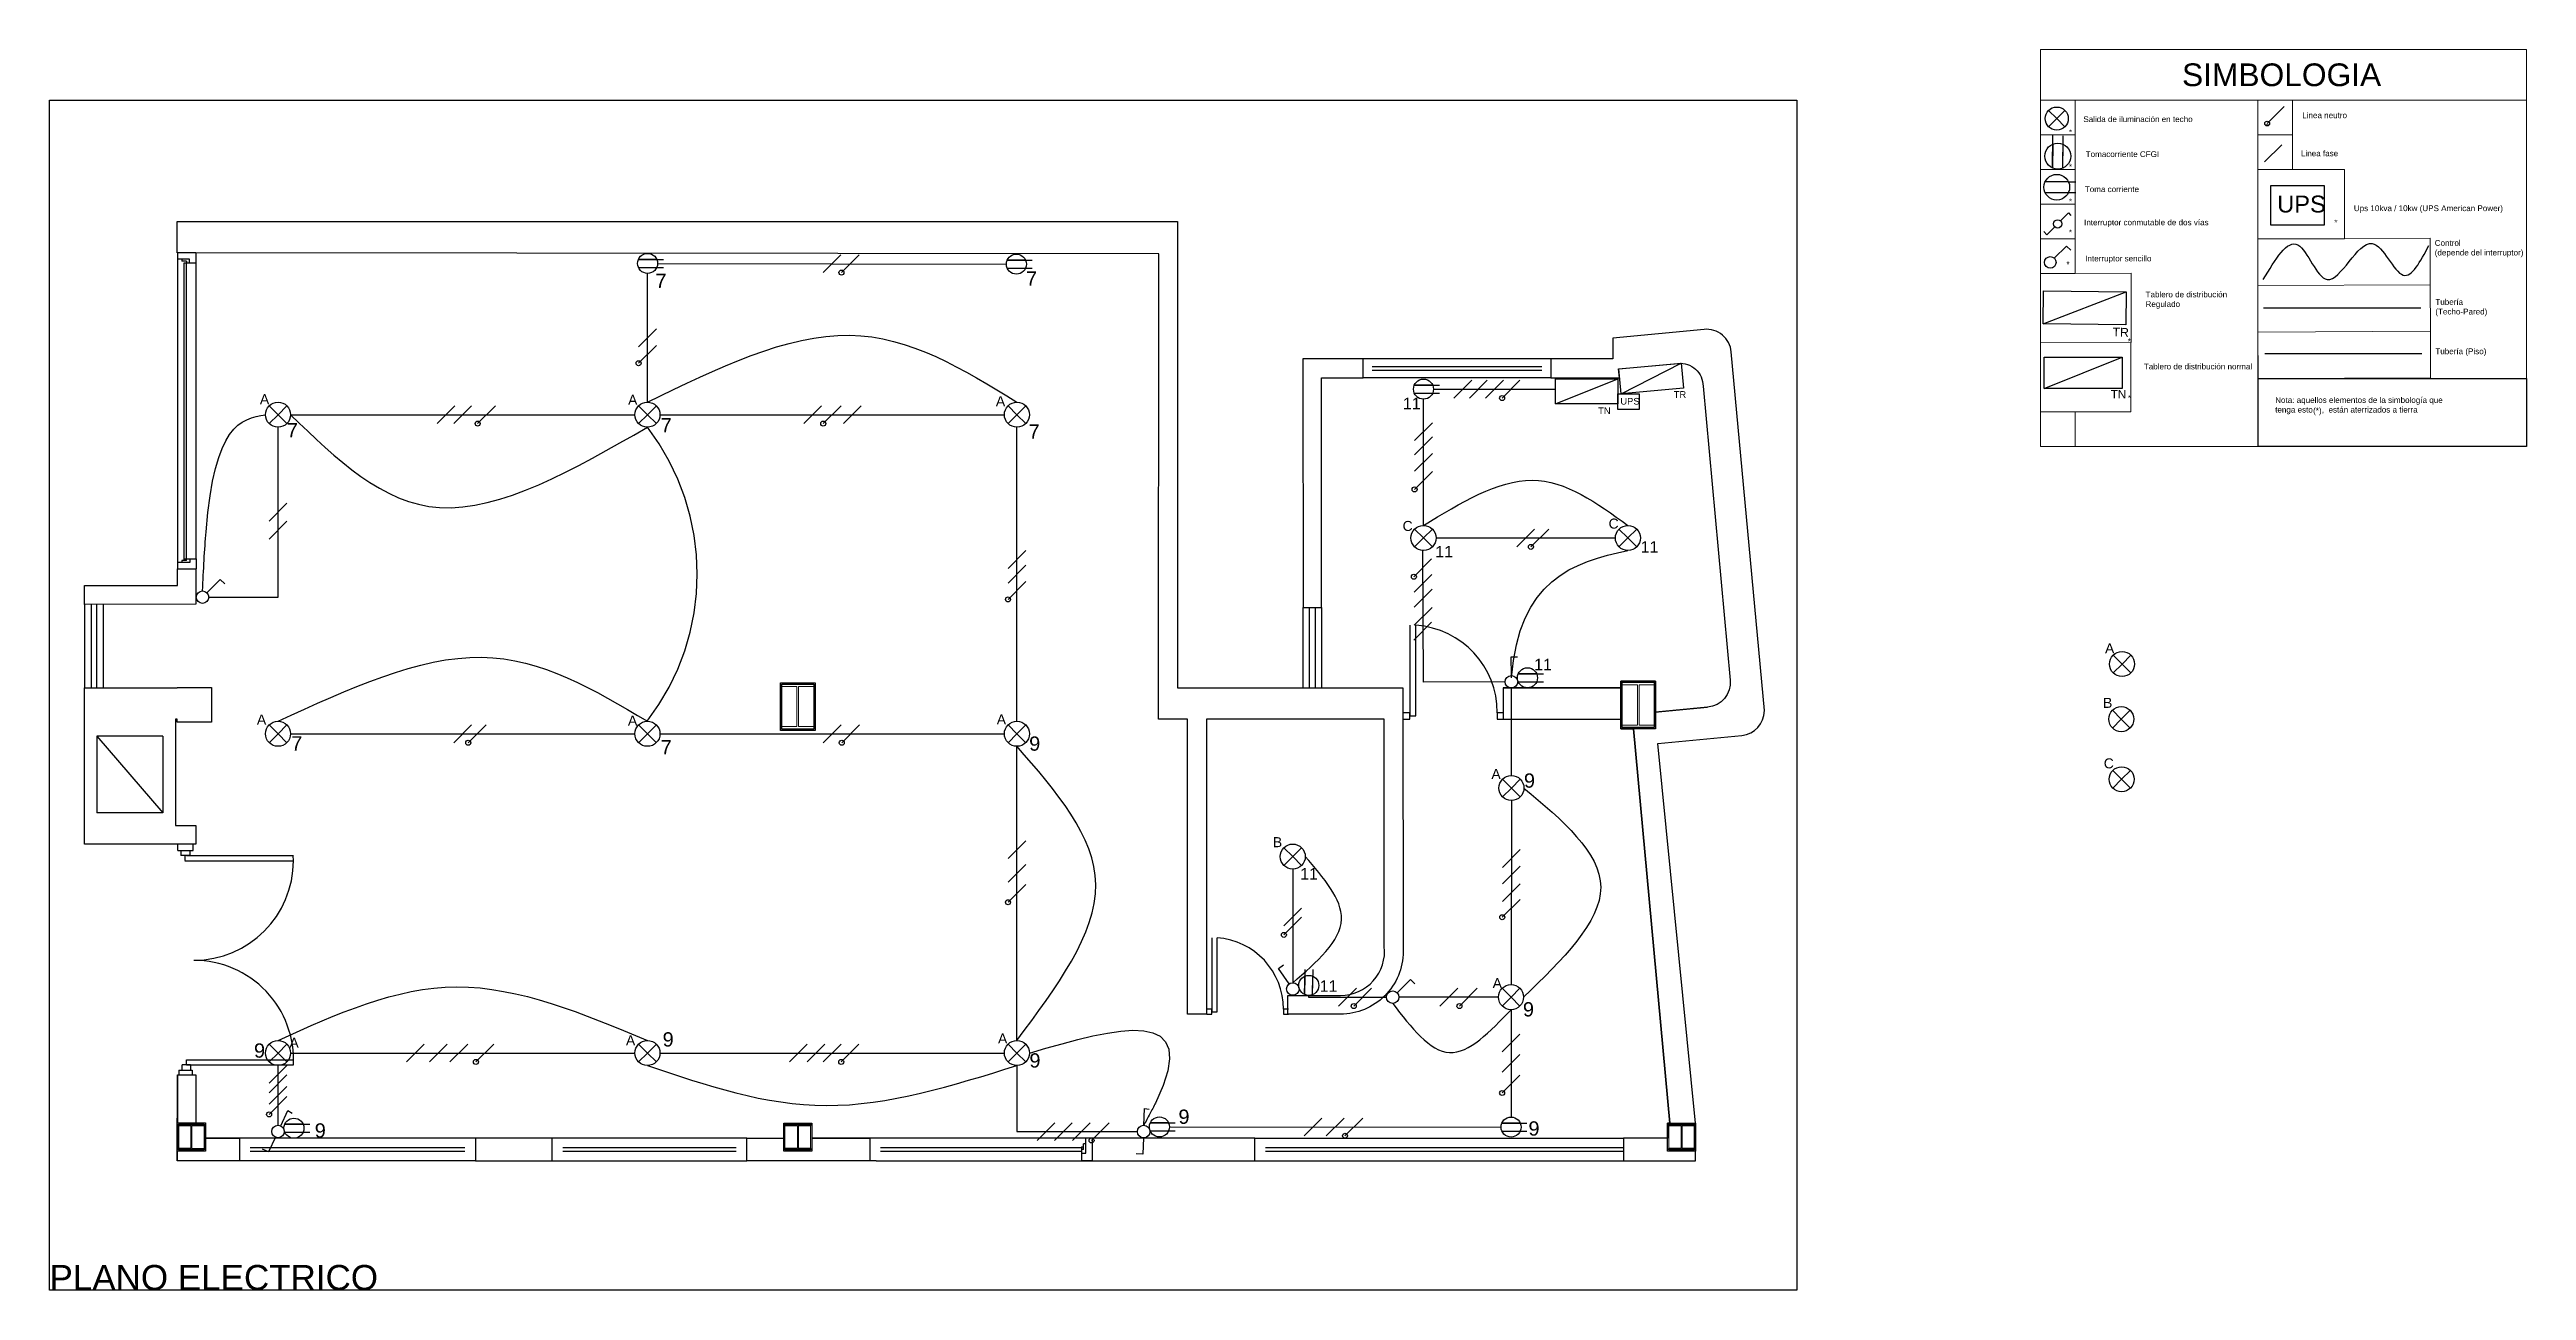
# Model space of a CAD drawing. Header units: millimetres. Extents: x -0.3 to 50, y -1 to 21.3.
# Drawn here: x 19.72 to 39.5, y -1.03 to 8.87 of the extents above; entities that cross this region are included whole.
import ezdxf

# ---------------------------------------------------------------- set-up
doc = ezdxf.new("R2010")
doc.units = ezdxf.units.MM
doc.header["$LTSCALE"] = 0.5
doc.linetypes.add('ACAD_ISO02W100', pattern=[15, 12, -3])
for name, color, linetype in [('Capa2', 1, 'ACAD_ISO02W100'), ('CONTROL', 7, 'ACAD_ISO02W100'), ('EDIFICIO', 8, 'Continuous'), ('ENCHUFE', 7, 'Continuous'), ('FASE', 7, 'Continuous'), ('LUMINARIA', 7, 'Continuous'), ('PISO', 7, 'ACAD_ISO02W100'), ('TABLA', 7, 'Continuous'), ('TABLERO', 7, 'Continuous'), ('TECHO', 7, 'Continuous'), ('Tomacorrientes', 7, 'Continuous'), ('VENTANA', 8, 'Continuous')]:
    doc.layers.add(name, color=color, linetype=linetype)
doc.layers.add('CUADROS', color=7, linetype='Continuous', plot=False)
doc.layers.add('ESTRUCTURAL', color=7, linetype='Continuous', lineweight=15)
doc.styles.get("Standard").update_dxf_attribs({"font": 'arial.ttf'})
pattern_1 = [(0, (-29.089, -4.2996), (0, 6.985), [5.08, -1.905]), (90, (-29.089, -4.2996), (-6.985, 4e-16), [5.08, -1.905])]

msp = doc.modelspace()

# ---------------------------------------------------------------- texts
at = {"layer": 'Capa2', "ltscale": 0.5, "char_height": 0.0461, "attachment_point": 1}
for s, insert in [('*', (35.847, 8.235)), ('*', (35.847, 7.959)), ('*', (35.847, 7.683)), ('*', (35.847, 7.436)), ('*', (37.966, 7.514)), ('*', (35.827, 7.179)), ('*', (36.317, 6.565)), ('*', (36.318, 6.114)), ('(*)', (37.797, 6.012))]:
    msp.add_mtext_dynamic_manual_height_columns(s, width=0.0813, gutter_width=0.592, heights=[0], dxfattribs=dict(at, insert=insert))
at = {"layer": 'CUADROS', "insert": (19.721, -0.831), "char_height": 0.2, "attachment_point": 1}
msp.add_mtext_dynamic_manual_height_columns('PLANO ELECTRICO', width=2.69004, gutter_width=12.5, heights=[0], dxfattribs=at)
at = {"layer": 'PISO', "insert": (38.122, 7.627), "char_height": 0.04607, "attachment_point": 1}
msp.add_mtext('Ups 10kva / 10kw (UPS American Power)', dxfattribs=at)
at = {"layer": 'TABLA', "lineweight": 100, "attachment_point": 1}
for s, width, gutter_width, insert, char_height in [('\\pxt18;SIMBOLOGIA', 1.81394, 45.336, (36.75, 8.76), 0.18134), ('Salida de iluminación en techo', 0.94827, 11.516, (35.962, 8.338), 0.04606), ('\\pxt18;Linea neutro ', 1.22638, 11.516, (37.71, 8.369), 0.04606), ('\\pxt18;Tomacorriente CFGI', 1.22638, 11.516, (35.981, 8.059), 0.04606), ('\\pxt18;Linea fase', 1.22638, 11.516, (37.7, 8.065), 0.04606), ('\\pxt18;Toma corriente', 1.22638, 11.516, (35.974, 7.779), 0.04606), ('\\pxt18;Interruptor conmutable de dos vías', 1.22638, 11.516, (35.968, 7.514), 0.04606), ('Control \\P(depende del interruptor)', 0.96946, 11.516, (38.768, 7.35), 0.04606), ('Interruptor sencillo', 0.57155, 11.516, (35.977, 7.226), 0.04606), ('Tablero de distribución Regulado', 0.82378, 11.516, (36.459, 6.939), 0.04606), ('Tubería\\P(Techo-Pared)', 0.96946, 11.516, (38.773, 6.879), 0.04606), ('Tablero de distribución normal', 0.82378, 11.516, (36.445, 6.364), 0.04606), ('Tubería (Piso)', 0.96946, 11.516, (38.773, 6.485), 0.04606)]:
    msp.add_mtext_dynamic_manual_height_columns(s, width=width, gutter_width=gutter_width, heights=[0], dxfattribs=dict(at, insert=insert, char_height=char_height))
at = {"layer": 'TABLA', "ltscale": 0.5, "attachment_point": 1}
for s, width, gutter_width, insert, char_height in [('A', 0.13475, 12.5, (21.401, 6.12), 0.08), ('A', 0.13475, 12.5, (24.341, 6.115), 0.08), ('A', 0.13475, 12.5, (27.278, 6.104), 0.08), ('Nota: aquellos elementos de la simbología que tenga esto    ,  están aterrizados a tierra', 1.41879, 0.592, (37.494, 6.096), 0.04607), ('C', 0.13475, 12.5, (30.526, 5.108), 0.08), ('C', 0.13475, 12.5, (32.171, 5.127), 0.08), ('A', 0.13475, 12.5, (36.135, 4.131), 0.08), ('A', 0.13475, 12.5, (21.377, 3.563), 0.08), ('A', 0.13475, 12.5, (27.285, 3.564), 0.08), ('B', 0.13475, 12.5, (36.119, 3.696), 0.08), ('A', 0.13475, 12.5, (24.34, 3.555), 0.08), ('C', 0.13475, 12.5, (36.125, 3.213), 0.08), ('A', 0.13475, 12.5, (31.235, 3.128), 0.08), ('B', 0.13475, 12.5, (29.49, 2.584), 0.08), ('A', 0.13475, 12.5, (31.245, 1.459), 0.08), ('A', 0.13475, 12.5, (24.324, 1.002), 0.08), ('A', 0.13475, 12.5, (27.295, 1.017), 0.08), ('A', 0.13475, 12.5, (21.637, 0.983, 2.666), 0.08)]:
    msp.add_mtext_dynamic_manual_height_columns(s, width=width, gutter_width=gutter_width, heights=[0], dxfattribs=dict(at, insert=insert, char_height=char_height))
at = {"layer": 'TABLERO', "attachment_point": 1}
for s, width, gutter_width, insert, char_height in [('UPS', 0.11318, 8.438, (37.51, 7.705), 0.135), ('TR', 0.04474, 3.336, (32.691, 6.144), 0.0534), ('TN', 0.0557, 4.153, (36.181, 6.152), 0.0664), ('TN', 0.04474, 3.336, (32.088, 6.014), 0.0534), ('UPS', 0.04474, 3.336, (32.265, 6.09), 0.0534)]:
    msp.add_mtext_dynamic_manual_height_columns(s, width=width, gutter_width=gutter_width, heights=[0], dxfattribs=dict(at, insert=insert, char_height=char_height))
at = {"layer": 'TABLERO', "insert": (36.196, 6.652), "char_height": 0.0703, "attachment_point": 1, "rotation": 358.0187}
msp.add_mtext_dynamic_manual_height_columns('TR', width=0.05897, gutter_width=4.397, heights=[0], dxfattribs=at)

# ---------------------------------------------------------------- blocks, each defined once
blk = doc.blocks.new('columna')
at = {"layer": 'ESTRUCTURAL'}
for p, q in [((-0.256, 0.36), (0, 0.36)), ((-0.256, 0.34), (-0.256, 0.36)), ((-0.134, 0.34), (-0.256, 0.34)), ((-0.134, 0.36), (-0.134, 0.36)), ((-0.134, 0.34), (-0.134, 0.02)), ((-0.122, 0.36), (-0.122, 0.36)), ((0, 0.34), (-0.122, 0.34)), ((-0.122, 0.34), (-0.122, 0.02)), ((0, 0.36), (0, 0.34)), ((-0.134, 0.02), (-0.256, 0.02)), ((-0.256, 0.02), (-0.256, 0)), ((-0.256, 0), (0, 0)), ((-0.134, 0), (-0.134, 0)), ((0, 0.02), (-0.122, 0.02)), ((-0.122, 0), (-0.122, 0)), ((0, 0), (0, 0.02))]:
    blk.add_line(p, q, dxfattribs=at)
blk = doc.blocks.new('iiiiiiiiiiiii')
at = {"layer": 'ESTRUCTURAL'}
for p, q in [((0.0101, 0.105), (0.0101, 0.204)), ((0.19299, 0.204), (0.19299, 0.105)), ((0.0101, 0.105), (0.19299, 0.105)), ((0.0101, 0), (0.0101, 0.099)), ((0.0101, 0.099), (0.19299, 0.099)), ((0.19299, 0.099), (0.19299, 0))]:
    blk.add_line(p, q, dxfattribs=at)
blk.add_lwpolyline([(0, 0.204), (0.204, 0.204), (0.204, 0), (0, 0)], close=True, dxfattribs=at)
blk = doc.blocks.new('56')
at = {"layer": 'EDIFICIO'}
for p, q in [((-0.04, 0.65), (-0.04, 0.61)), ((0, 0.61), (0, 0.65)), ((-0.04, 0.61), (0, 0.61)), ((-0.02, 0.08), (-0.61, 0.08)), ((-0.04, 0.08), (-0.61, 0.08)), ((-0.61, 0.04), (-0.02, 0.04)), ((-0.04, 0.04), (-0.04, 0)), ((0, 0.04), (-0.04, 0.04)), ((-0.02, 0.04), (-0.02, 0.08)), ((0, 0), (0, 0.04))]:
    blk.add_line(p, q, dxfattribs=at)
blk.add_arc((-0.043, 0.042), 0.568, 89.7143, 176.12, dxfattribs=at)
blk = doc.blocks.new('pook')
at = {"layer": 'EDIFICIO'}
for p, q in [((0.111, 0.082), (0.111, 1.133)), ((0.161, 1.133), (0.111, 1.131)), ((0.161, 0.068), (0.161, 1.133)), ((2.114, 0.083), (2.113, 1.133)), ((2.164, 0.083), (2.163, 1.133)), ((0.06, 0.15), (0, 0.15)), ((0.061, 0), (0, 0)), ((0.061, 0), (0.06, 0.15)), ((0.06, 0.117), (0.11, 0.117)), ((0.06, 0.029), (0.11, 0.029)), ((0.11, 0.117), (0.11, 0.029)), ((0.11, 0.068), (0.16, 0.068)), ((2.164, 0.083), (2.114, 0.083)), ((2.164, 0.124), (2.164, 0.042)), ((2.164, 0.124), (2.214, 0.124)), ((2.214, 0.042), (2.164, 0.042)), ((2.214, 0.007), (2.214, 0.138)), ((2.214, 0.138), (2.259, 0.138)), ((2.214, 0.007), (2.259, 0.007))]:
    blk.add_line(p, q, dxfattribs=at)
for centre, radius, start, end in [((0.161, 0.156), 0.976, 0.0193, 90.0193), ((2.116, 0.156), 0.978, 87.208, 179.9706)]:
    blk.add_arc(centre, radius, start, end, dxfattribs=at)
blk = doc.blocks.new('LAMPARA')
at = {"layer": 'LUMINARIA'}
for q in [(-0.071, 0.071), (-0.071, -0.071), (0.071, 0.071), (0.071, -0.071)]:
    blk.add_line((0, 0), q, dxfattribs=at)
blk.add_circle((0, 0), 0.1, dxfattribs=at)
blk = doc.blocks.new('TABLERO')
at = {"layer": 'TABLERO'}
h = blk.add_hatch(dxfattribs=at)
h.set_pattern_fill('ANGLE', color=256)
h.set_pattern_definition([(0, (-30.7, -7.5015), (0, 6.985), [5.08, -1.905]), (90, (-30.7, -7.5015), (-6.985, 4e-16), [5.08, -1.905])])
h.paths.add_polyline_path([(-0.25, -0.1), (0.25, 0.1), (-0.25, 0.1)])
blk.add_line((-0.25, -0.1), (0.25, 0.1), dxfattribs=at)
blk.add_lwpolyline([(-0.25, 0.1), (0.25, 0.1), (0.25, -0.1), (-0.25, -0.1)], close=True, dxfattribs=at)
blk = doc.blocks.new('*U53')
at = {"ltscale": 0.5}
h = blk.add_hatch(dxfattribs=at)
h.set_pattern_fill('ANGLE', color=256)
h.set_pattern_definition(pattern_1)
h.paths.add_polyline_path([(0.073, 0.032, 0.653985), (-0.073, 0.032)])
h.paths.add_polyline_path([(-0.073, -0.032, 0.653985), (0.073, -0.032)])
at = {"layer": 'ENCHUFE'}
h = blk.add_hatch(dxfattribs=at)
h.set_pattern_fill('ANGLE', color=256)
h.set_pattern_definition(pattern_1)
h.paths.add_polyline_path([(-0.073, 0.032), (0.073, 0.032, 0.653985)])
h.paths.add_polyline_path([(0.073, -0.032), (-0.073, -0.032, 0.653985)])
for p, q in [((0.073, 0.032), (-0.073, 0.032)), ((-0.073, 0.032), (0.127, 0.032)), ((-0.073, -0.032), (0.073, -0.032)), ((-0.073, -0.032), (0.127, -0.032))]:
    blk.add_line(p, q, dxfattribs=at)
blk.add_circle((0, 0), 0.08, dxfattribs=at)
blk = doc.blocks.new('ENCHUFE')
at = {"layer": 'ENCHUFE'}
for p, q in [((0.073, 0.032), (-0.073, 0.032)), ((-0.073, 0.032), (0.127, 0.032)), ((-0.073, -0.032), (0.073, -0.032)), ((-0.073, -0.032), (0.127, -0.032))]:
    blk.add_line(p, q, dxfattribs=at)
blk.add_circle((0, 0), 0.08, dxfattribs=at)
blk = doc.blocks.new('INTERRUPTOR')
at = {"layer": 'LUMINARIA'}
for p, q in [((0.035, 0.035), (0.141, 0.141)), ((0.141, 0.141), (0.177, 0.106))]:
    blk.add_line(p, q, dxfattribs=at)
blk.add_circle((0, 0), 0.05, dxfattribs=at)
blk = doc.blocks.new('CONMUTABLE')
at = {"layer": 'LUMINARIA'}
for p, q in [((0.035, 0.035), (0.13, 0.13)), ((0.13, 0.13), (0.155, 0.1))]:
    blk.add_line(p, q, dxfattribs=at)
blk.add_lwpolyline([(-0.035, -0.035), (-0.128, -0.128), (-0.165, -0.09)], dxfattribs=at)
blk.add_circle((0, 0), 0.05, dxfattribs=at)
blk = doc.blocks.new('7')
at = {"layer": 'LUMINARIA', "insert": (-0.0002, 0.0009), "char_height": 0.04, "attachment_point": 1}
blk.add_mtext_dynamic_manual_height_columns('7', width=0.04, gutter_width=12.5, heights=[0], dxfattribs=at)
blk = doc.blocks.new('FASE')
at = {"layer": 'FASE'}
blk.add_line((-0.071, -0.071), (0.071, 0.071), dxfattribs=at)
blk = doc.blocks.new('NEUTRO')
at = {"layer": 'FASE'}
h = blk.add_hatch(dxfattribs=at)
h.set_pattern_fill('ANGLE', color=256)
h.set_pattern_definition([(0, (-31.3874, -5.3555), (0, 6.985), [5.08, -1.905]), (90, (-31.3874, -5.3555), (-6.985, 4e-16), [5.08, -1.905])])
h.paths.add_polyline_path([(-0.051, -0.071, 1), (-0.091, -0.071, 1)])
blk.add_line((-0.071, -0.071), (0.071, 0.071), dxfattribs=at)
blk.add_circle((-0.071, -0.071), 0.02, dxfattribs=at)
blk = doc.blocks.new('9')
at = {"layer": 'LUMINARIA', "insert": (0, -0.0008), "char_height": 0.04, "attachment_point": 1}
blk.add_mtext_dynamic_manual_height_columns('9', width=0.107205, gutter_width=12.5, heights=[0], dxfattribs=at)
blk = doc.blocks.new('11')
at = {"layer": 'LUMINARIA', "insert": (0.0017, -0.002), "char_height": 0.04, "attachment_point": 1}
blk.add_mtext_dynamic_manual_height_columns('11', width=0.115452, gutter_width=12.5, heights=[0], dxfattribs=at)
blk = doc.blocks.new('Tomacorriente')
at = {"layer": 'Tomacorrientes'}
for p, q in [((0.0453, 0.0211), (-0.0453, 0.0211)), ((0.0453, 0.0211), (0.0743, 0.0211)), ((-0.0453, -0.0211), (0.0453, -0.0211)), ((0.0453, -0.0211), (0.0743, -0.0211))]:
    blk.add_line(p, q, dxfattribs=at)
blk.add_circle((0, 0), 0.05, dxfattribs=at)

# ---------------------------------------------------------------- linework, layer by layer
at = {"layer": 'CONTROL'}
msp.add_arc((22.973, 4.685, 2.652), 1.921, 322.3149, 37.5753, dxfattribs=at)
for points in [[(37.399, 7.035), (37.676, 7.311), (37.909, 7.035), (38.268, 7.322), (38.517, 7.07), (38.721, 7.307)], [(24.496, 6.056, 2.666), (26.111, 6.591), (27.446, 6.056, 2.666)], [(20.943, 4.55), (20.971, 5.022), (21.446, 5.956, 2.666)], [(21.646, 5.956, 2.666), (22.835, 5.215), (24.496, 5.856, 2.666)], [(30.693, 5.072, 2.66), (31.56, 5.433), (32.325, 5.072, 2.66)], [(21.546, 3.509, 2.666), (23.172, 4.02), (24.496, 3.509, 2.666)], [(27.446, 0.961, 2.666), (28.076, 2.205), (27.446, 3.309, 2.666)], [(31.495, 2.976, 2.666), (32.108, 2.185, 0.002), (31.492, 1.307, 2.666)], [(29.649, 1.422), (30.038, 1.929), (29.749, 2.429)], [(21.546, 0.961, 2.666), (22.973, 1.389), (24.496, 0.961, 2.666)], [(27.546, 0.861, 2.666), (28.552, 0.462), (28.459, 0.284)], [(30.447, 1.257, 2.666), (30.9, 0.864), (31.392, 1.207, 2.666)], [(24.496, 0.761, 2.666), (25.923, 0.442), (27.446, 0.761, 2.666)]]:
    msp.add_spline(points, degree=3, dxfattribs=at)
msp.add_open_spline([(31.395, 3.856), (31.456, 4.636, 0.887), (31.887, 4.782, 1.773), (32.325, 4.872, 2.66)], degree=3, dxfattribs=at)
at = {"layer": 'CUADROS'}
msp.add_lwpolyline([(19.721, 8.466), (33.674, 8.466), (33.674, -1.033), (19.721, -1.033)], close=True, dxfattribs=at)
at = {"layer": 'EDIFICIO'}
for p, q in [((31.329, 3.776), (32.27, 3.776)), ((32.27, 3.776), (31.329, 3.776)), ((25.836, 3.607), (25.834, 3.619)), ((32.541, 3.581), (32.962, 3.621)), ((32.541, 3.581), (32.962, 3.621)), ((20.626, 3.39), (20.1, 3.389)), ((20.1, 3.389), (20.1, 2.777)), ((20.1, 3.389), (20.626, 2.777)), ((20.626, 3.39), (20.626, 2.777)), ((31.329, 3.526), (32.27, 3.526)), ((32.564, 3.332), (33.234, 3.395)), ((32.564, 3.332), (33.234, 3.395)), ((20.626, 2.777), (20.1, 2.777)), ((20.742, 0.686), (20.742, 0.303)), ((20.89, 0.686), (20.89, 0.303)), ((20.74, 0.282), (20.74, 0.099)), ((20.751, 0.282), (20.85, 0.282)), ((20.751, 0.282), (20.751, 0.099)), ((20.85, 0.282), (20.85, 0.099)), ((20.856, 0.282), (20.955, 0.282)), ((20.856, 0.282), (20.856, 0.099)), ((20.955, 0.282), (20.955, 0.099)), ((20.966, 0.282), (20.966, 0.099)), ((25.594, 0.282), (25.693, 0.282)), ((25.594, 0.282), (25.693, 0.282)), ((25.693, 0.282), (25.693, 0.099)), ((25.693, 0.282), (25.693, 0.099)), ((25.699, 0.282), (25.798, 0.282)), ((25.699, 0.282), (25.699, 0.099)), ((25.699, 0.282), (25.798, 0.282)), ((25.699, 0.282), (25.699, 0.099)), ((32.651, 0.282), (32.75, 0.282)), ((32.651, 0.282), (32.75, 0.282)), ((32.651, 0.282), (32.75, 0.282)), ((32.75, 0.282), (32.75, 0.099)), ((32.75, 0.282), (32.75, 0.099)), ((32.75, 0.282), (32.75, 0.099)), ((32.756, 0.282), (32.855, 0.282)), ((32.756, 0.282), (32.756, 0.099)), ((32.756, 0.282), (32.855, 0.282)), ((32.756, 0.282), (32.756, 0.099)), ((32.756, 0.282), (32.855, 0.282)), ((32.756, 0.282), (32.756, 0.099)), ((20.74, 0.077), (20.74, 0.001)), ((20.85, 0.099), (20.751, 0.099)), ((20.955, 0.088), (20.751, 0.088)), ((20.856, 0.099), (20.955, 0.099)), ((21.237, 0.18), (20.966, 0.18)), ((25.29, 0.181), (25.584, 0.181)), ((25.693, 0.099), (25.594, 0.099)), ((25.693, 0.099), (25.594, 0.099)), ((25.798, 0.099), (25.699, 0.099)), ((25.798, 0.099), (25.699, 0.099)), ((26.271, 0.181), (25.808, 0.181)), ((32.75, 0.099), (32.651, 0.099)), ((32.75, 0.099), (32.651, 0.099)), ((32.75, 0.099), (32.651, 0.099)), ((32.855, 0.099), (32.756, 0.099)), ((32.855, 0.099), (32.756, 0.099)), ((32.855, 0.099), (32.756, 0.099))]:
    msp.add_line(p, q, dxfattribs=at)
at = {"layer": 'EDIFICIO', "ltscale": 0.05}
msp.add_line((32.661, 0.302), (32.37, 3.449), dxfattribs=at)
at = {"layer": 'EDIFICIO'}
for points in [[(20.741, 7.497), (28.729, 7.497), (28.729, 3.776), (30.529, 3.777), (30.53, 1.671, -0.414629), (30.03, 1.171), (29.609, 1.171), (29.609, 1.321), (30.03, 1.321, 0.446701), (30.38, 1.712), (30.379, 3.526), (28.959, 3.526), (28.959, 1.171), (28.809, 1.171), (28.809, 3.526), (28.578, 3.526), (28.579, 7.241), (20.89, 7.247), (20.741, 7.247)], [(31.71, 6.251), (32.258, 6.251), (32.251, 6.322), (32.726, 6.366, -0.441548), (32.925, 6.184), (33.143, 3.838, -0.413646), (32.962, 3.621), (32.546, 3.581), (32.546, 3.83), (32.27, 3.83), (32.27, 3.776), (31.329, 3.776), (31.329, 3.526), (32.27, 3.526), (32.27, 3.449), (32.37, 3.449), (32.661, 0.302), (32.641, 0.302), (32.641, 0.18), (32.289, 0.18), (32.289, 0), (32.865, 0), (32.865, 0.302), (32.564, 3.332), (33.234, 3.395, 0.386886), (33.415, 3.594), (33.151, 6.457, 0.414955), (32.933, 6.637), (32.205, 6.568), (32.205, 6.401), (31.71, 6.401)]]:
    msp.add_lwpolyline(points, format="xyb", close=True, dxfattribs=at)
for points in [[(29.729, 4.417), (29.879, 4.417), (29.879, 6.251), (30.21, 6.251), (30.21, 6.401), (29.729, 6.401), (29.732, 4.417)], [(20.742, 4.726), (20.89, 4.726), (20.89, 4.443), (20, 4.442), (20, 4.593), (20.742, 4.593)], [(20, 3.776), (20.74, 3.776), (20.74, 3.778), (21.014, 3.778), (21.014, 3.501), (20.74, 3.501), (20.74, 3.526), (20.726, 3.526), (20.726, 2.677), (20.89, 2.677), (20.89, 2.527), (20, 2.527)], [(25.558, 3.436), (25.558, 3.816), (25.834, 3.816), (25.834, 3.436)], [(32.27, 3.449), (32.27, 3.83), (32.546, 3.83), (32.546, 3.449)], [(20.742, 0.686), (20.89, 0.686), (20.89, 0.303), (20.966, 0.303), (20.966, 0.18), (21.237, 0.181), (21.237, 0.001), (20.74, 0.001)], [(25.29, 0.18), (25.584, 0.18), (25.584, 0.302), (25.808, 0.302), (25.808, 0.181), (26.271, 0.18), (26.271, 0.001), (25.29, 0.001)], [(25.808, 0.302), (25.808, 0.078), (25.584, 0.078), (25.584, 0.302)], [(32.865, 0.302), (32.865, 0.078), (32.641, 0.078), (32.641, 0.302)], [(32.865, 0.302), (32.865, 0.078), (32.641, 0.078), (32.641, 0.302)], [(32.865, 0.302), (32.865, 0.078), (32.641, 0.078), (32.641, 0.302)], [(23.123, 0.18), (23.123, 0.001), (23.735, 0.001), (23.735, 0.18)], [(28.047, 0.18), (28.047, 0), (29.345, 0), (29.345, 0.18)]]:
    msp.add_lwpolyline(points, close=True, dxfattribs=at)
for points in [[(25.568, 3.446), (25.568, 3.806), (25.824, 3.806), (25.824, 3.446), (25.568, 3.446)], [(25.568, 3.446), (25.568, 3.806), (25.824, 3.806), (25.824, 3.446), (25.568, 3.446)], [(25.568, 3.446), (25.568, 3.806), (25.824, 3.806), (25.824, 3.446), (25.568, 3.446)], [(32.28, 3.459), (32.28, 3.82), (32.536, 3.82), (32.536, 3.459), (32.28, 3.459)], [(32.536, 3.479), (32.536, 3.459), (32.28, 3.459)], [(32.536, 3.479), (32.536, 3.459), (32.28, 3.459)], [(20.74, 0.282), (20.74, 0.303), (20.966, 0.303), (20.966, 0.282)], [(20.751, 0.282), (20.751, 0.292), (20.955, 0.292), (20.955, 0.282)], [(25.594, 0.282), (25.594, 0.292), (25.798, 0.292), (25.798, 0.282)], [(32.651, 0.282), (32.651, 0.292), (32.855, 0.292), (32.855, 0.282)], [(20.966, 0.099), (20.966, 0.077), (20.74, 0.077), (20.74, 0.099)], [(20.955, 0.099), (20.955, 0.088), (20.751, 0.088), (20.751, 0.099)], [(25.798, 0.099), (25.798, 0.088), (25.594, 0.088), (25.594, 0.099)], [(32.855, 0.099), (32.855, 0.088), (32.651, 0.088), (32.651, 0.099)]]:
    msp.add_lwpolyline(points, dxfattribs=at)
msp.add_arc((25.818, 3.604), 0.0186, 327.5318, 11.7835, dxfattribs=at)
at = {"layer": 'FASE', "elevation": 2.666}
msp.add_lwpolyline([(27.446, 0.761), (27.446, 0.234), (28.408, 0.234)], dxfattribs=at)
at = {"layer": 'PISO'}
for p, q in [((24.577, 7.164, 2.666), (27.362, 7.158, 2.666)), ((37.411, 6.445), (38.666, 6.445)), ((30.773, 6.16, 2.66), (31.746, 6.16))]:
    msp.add_line(p, q, dxfattribs=at)
at = {"layer": 'PISO', "elevation": 2.666}
msp.add_lwpolyline([(28.664, 0.271), (31.312, 0.27)], dxfattribs=at)
at = {"layer": 'TABLA', "lineweight": 20}
for points in [[(35.621, 8.871), (39.501, 8.871), (39.501, 8.466), (35.621, 8.466)], [(35.621, 8.466), (35.897, 8.466), (35.897, 8.189), (35.621, 8.189)], [(35.621, 8.466), (37.355, 8.466), (37.355, 5.702), (35.621, 5.702)], [(37.355, 8.466), (37.631, 8.466), (37.631, 8.189), (37.355, 8.189)], [(37.355, 8.466), (39.501, 8.466), (39.501, 5.702), (37.355, 5.702)], [(35.621, 8.189), (35.897, 8.189), (35.897, 7.913), (35.621, 7.913)], [(37.355, 8.189), (37.631, 8.189), (37.631, 7.913), (37.355, 7.913)], [(35.621, 7.913), (35.897, 7.913), (35.897, 7.637), (35.621, 7.637)], [(37.355, 7.913), (38.047, 7.913), (38.047, 7.36), (37.355, 7.36)], [(35.621, 7.637), (35.898, 7.637), (35.898, 7.36), (35.621, 7.36)], [(35.621, 7.36), (35.898, 7.36), (35.898, 7.084), (35.621, 7.084)], [(37.355, 7.36), (38.732, 7.366), (38.732, 6.994), (37.355, 6.988)], [(35.621, 7.084), (36.343, 7.085), (36.344, 6.532), (35.621, 6.531)], [(35.621, 7.084), (36.343, 7.085), (36.343, 6.532), (35.621, 6.531)], [(37.355, 6.988), (38.732, 6.994), (38.733, 6.622), (37.356, 6.616)], [(35.621, 6.531), (36.342, 6.532), (36.342, 5.979), (35.621, 5.978)], [(35.621, 6.531), (36.342, 6.532), (36.342, 5.979), (35.621, 5.978)], [(37.356, 6.616), (38.733, 6.622), (38.734, 6.25), (37.357, 6.244)], [(35.621, 5.978), (35.898, 5.978), (35.898, 5.702), (35.621, 5.702)]]:
    msp.add_lwpolyline(points, close=True, dxfattribs=at)
at = {"layer": 'TABLA', "ltscale": 0.5}
msp.add_lwpolyline([(37.357, 6.244), (39.501, 6.244), (39.501, 5.702), (37.357, 5.702)], close=True, dxfattribs=at)
at = {"layer": 'TABLERO'}
for points in [[(37.46, 7.786), (37.885, 7.786), (37.885, 7.468), (37.46, 7.468)], [(32.246, 6.123), (32.414, 6.123), (32.414, 5.997), (32.246, 5.997)]]:
    msp.add_lwpolyline(points, close=True, dxfattribs=at)
at = {"layer": 'TECHO'}
for p, q in [((24.496, 6.056, 2.666), (24.497, 7.084, 2.666)), ((21.646, 5.956, 2.666), (24.396, 5.956, 2.666)), ((24.596, 5.956, 2.666), (27.346, 5.956, 2.666)), ((30.693, 5.072, 2.66), (30.693, 6.08, 2.66)), ((27.446, 3.509, 2.666), (27.446, 5.856, 2.666)), ((30.793, 4.972, 2.66), (32.225, 4.972, 2.66)), ((31.395, 3.076, 2.666), (31.395, 3.776)), ((21.646, 3.409, 2.666), (24.396, 3.409, 2.666)), ((24.596, 3.409, 2.666), (27.346, 3.409, 2.666)), ((27.446, 0.961, 2.666), (27.446, 3.309, 2.666)), ((31.395, 2.876, 2.666), (31.392, 1.407, 2.666)), ((29.649, 2.329), (29.649, 1.422)), ((29.775, 1.321), (29.775, 1.307)), ((29.775, 1.307), (30.397, 1.307, 2.666)), ((31.292, 1.307, 2.666), (30.497, 1.307, 2.666)), ((21.646, 0.861, 2.666), (24.396, 0.861, 2.666)), ((24.596, 0.861, 2.666), (27.346, 0.861, 2.666))]:
    msp.add_line(p, q, dxfattribs=at)
for points in [[(37.401, 6.809), (38.656, 6.809)], [(20.993, 4.5), (21.546, 4.5), (21.546, 5.856)]]:
    msp.add_lwpolyline(points, dxfattribs=at)
at = {"layer": 'TECHO', "elevation": 2.666}
for points in [[(31.345, 3.824), (30.693, 3.82), (30.687, 4.872)], [(31.392, 1.207), (31.392, 0.35)], [(21.546, 0.285), (21.546, 0.761)]]:
    msp.add_lwpolyline(points, dxfattribs=at)
at = {"layer": 'VENTANA'}
for p, q in [((20.839, 7.197), (20.74, 7.197)), ((20.742, 7.247), (20.742, 4.776)), ((20.777, 7.197), (20.777, 7.182)), ((20.814, 7.182), (20.777, 7.182)), ((20.797, 4.791), (20.797, 7.167)), ((20.814, 7.182), (20.814, 7.167)), ((20.815, 4.791), (20.815, 7.167)), ((20.834, 7.167), (20.89, 7.167)), ((20.891, 4.806), (20.893, 7.247)), ((31.639, 6.401), (30.21, 6.401)), ((31.71, 6.401), (31.548, 6.401)), ((31.71, 6.401), (31.548, 6.401)), ((31.669, 6.251), (30.21, 6.251)), ((31.71, 6.251), (31.669, 6.251)), ((31.71, 6.251), (31.669, 6.251)), ((20.841, 4.776), (20.741, 4.776)), ((20.742, 4.776), (20.742, 4.726)), ((20.815, 4.791), (20.779, 4.791)), ((20.779, 4.791), (20.779, 4.776)), ((20.836, 4.806), (20.891, 4.806)), ((20.891, 4.806), (20.891, 4.726)), ((20, 4.443), (20, 3.776)), ((20.055, 4.443), (20.055, 3.776)), ((20.095, 4.443), (20.095, 3.776)), ((20.095, 4.443), (20.095, 3.776)), ((20.15, 4.443), (20.15, 3.776)), ((29.729, 4.417), (29.729, 3.776)), ((29.781, 4.417), (29.781, 3.776)), ((29.829, 4.417), (29.829, 3.778)), ((29.879, 4.417), (29.879, 3.776)), ((20, 4.131), (20, 3.776)), ((23.123, 0.18), (21.237, 0.181)), ((23.037, 0.001), (21.237, 0.001)), ((23.123, 0.001), (23.037, 0.001)), ((25.29, 0.18), (23.735, 0.18)), ((23.735, 0.001), (25.29, 0.001)), ((27.997, 0.18), (26.271, 0.181)), ((26.321, 0.001), (26.271, 0.001)), ((26.321, 0.001), (27.961, 0.001)), ((27.961, 0.112), (27.979, 0.112)), ((27.979, 0.092), (27.961, 0.092)), ((27.961, 0.068), (27.961, 0)), ((28.047, 0), (27.961, 0)), ((27.979, 0.092), (27.979, 0.135)), ((27.997, 0.135), (27.979, 0.135)), ((27.997, 0.062), (27.997, 0.18)), ((28.047, 0.18), (27.997, 0.18)), ((32.289, 0.179), (29.345, 0.179)), ((29.345, 0), (32.289, 0))]:
    msp.add_line(p, q, dxfattribs=at)
at = {"layer": 'VENTANA', "ltscale": 0.025}
for p, q in [((31.639, 6.339), (30.282, 6.339)), ((31.639, 6.309), (30.282, 6.309)), ((23.037, 0.104), (21.323, 0.104)), ((23.037, 0.074), (21.323, 0.074)), ((25.205, 0.104), (23.821, 0.104)), ((25.205, 0.074), (23.821, 0.074)), ((27.961, 0.104), (26.357, 0.104)), ((27.961, 0.074), (26.357, 0.074)), ((32.289, 0.104), (29.43, 0.104)), ((32.289, 0.074), (29.43, 0.074))]:
    msp.add_line(p, q, dxfattribs=at)
at = {"layer": 'VENTANA', "ltscale": 0.05}
msp.add_line((27.961, 0), (28.047, 0), dxfattribs=at)
at = {"layer": 'VENTANA'}
for points in [[(20.796, 7.167), (20.839, 7.167), (20.839, 7.197)], [(20.797, 4.806), (20.841, 4.806), (20.841, 4.776)], [(27.961, 0.112), (27.961, 0.062), (27.997, 0.062)]]:
    msp.add_lwpolyline(points, dxfattribs=at)

# ---------------------------------------------------------------- block references
at = {"layer": 'EDIFICIO', "rotation": 270}
for name, p, xscale, yscale, zscale in [('56', (30.534, 3.527), 1.226880644650714, 1.226880644650714, 1.226880644650714), ('pook', (20.747, 2.527), 0.81399478589047, 0.81399478589047, 0.81399478589047), ('56', (28.964, 1.171), 1.000140550258779, 1.000140550258779, 1.000140550258779)]:
    msp.add_blockref(name, p, dxfattribs=dict(at, xscale=xscale, yscale=yscale, zscale=zscale))
at = {"layer": 'EDIFICIO'}
for p in [(25.824, 3.446), (32.536, 3.459), (32.536, 3.459), (32.536, 3.459)]:
    msp.add_blockref('columna', p, dxfattribs=at)
at = {"layer": 'EDIFICIO', "rotation": 270}
for p in [(25.594, 0.292), (32.651, 0.292), (32.651, 0.292)]:
    msp.add_blockref('iiiiiiiiiiiii', p, dxfattribs=at)
at = {"layer": 'ENCHUFE', "xscale": 1.289262640350693, "yscale": 1.289262640350693, "zscale": 1.289262640350693, "rotation": 89.1041540686774}
msp.add_blockref('*U53', (35.758, 8.02), dxfattribs=at)
at = {"layer": 'ENCHUFE'}
for p in [(24.497, 7.164, 2.666), (27.442, 7.158, 2.666), (30.693, 6.16, 2.66), (31.523, 3.856), (21.673, 0.261), (28.584, 0.271, 2.666), (31.392, 0.27, 2.666)]:
    msp.add_blockref('ENCHUFE', p, dxfattribs=at)
at = {"layer": 'ENCHUFE', "rotation": 89.1041540686774}
msp.add_blockref('*U53', (29.777, 1.401), dxfattribs=at)
at = {"layer": 'FASE', "xscale": 0.9593836711923753, "yscale": 0.9593836711923753, "zscale": 0.9593836711923753}
for name, p in [('NEUTRO', (37.498, 8.348, 0.126)), ('FASE', (37.478, 8.043, 0.126))]:
    msp.add_blockref(name, p, dxfattribs=at)
at = {"layer": 'FASE'}
for name, p in [('FASE', (25.969, 7.161, 2.666)), ('NEUTRO', (26.116, 7.161, 2.666)), ('FASE', (24.496, 6.57, 2.666)), ('NEUTRO', (24.496, 6.438, 2.666)), ('FASE', (31.007, 6.16, 1.33)), ('FASE', (31.13, 6.16, 1.33)), ('FASE', (31.26, 6.16, 1.33)), ('NEUTRO', (31.392, 6.16, 1.33)), ('FASE', (22.888, 5.956, 2.666)), ('FASE', (23.021, 5.956, 2.666)), ('NEUTRO', (23.211, 5.956, 2.666)), ('FASE', (25.816, 5.956, 2.666)), ('NEUTRO', (25.971, 5.956, 2.666)), ('FASE', (26.132, 5.956, 2.666)), ('FASE', (30.693, 5.82, 2.66)), ('FASE', (30.693, 5.708, 2.66)), ('FASE', (30.693, 5.576, 2.66)), ('NEUTRO', (30.693, 5.431, 2.66)), ('FASE', (21.546, 5.178)), ('FASE', (21.546, 5.034)), ('FASE', (31.509, 4.972, 2.66)), ('NEUTRO', (31.622, 4.972, 2.66)), ('FASE', (27.446, 4.8, 2.666)), ('FASE', (27.446, 4.683, 2.666)), ('NEUTRO', (30.687, 4.734, 2.666)), ('NEUTRO', (27.446, 4.553, 2.666)), ('FASE', (30.689, 4.61, 2.666)), ('FASE', (30.69, 4.492, 2.666)), ('FASE', (30.69, 4.346, 2.666)), ('FASE', (30.687, 4.228, 2.666)), ('FASE', (23.021, 3.409, 2.666)), ('NEUTRO', (23.136, 3.409, 2.666)), ('FASE', (25.971, 3.409, 2.666)), ('NEUTRO', (26.119, 3.409, 2.666)), ('FASE', (27.446, 2.484, 2.666)), ('FASE', (31.394, 2.414, 2.666)), ('NEUTRO', (27.446, 2.135, 2.666)), ('FASE', (27.446, 2.295, 2.666)), ('FASE', (31.394, 2.282, 2.666)), ('FASE', (31.394, 2.141, 2.666)), ('FASE', (29.649, 1.946)), ('NEUTRO', (31.393, 2.016, 2.666)), ('NEUTRO', (29.649, 1.875)), ('FASE', (30.086, 1.307, 1.333)), ('NEUTRO', (30.207, 1.307, 1.333)), ('FASE', (30.895, 1.307, 2.666)), ('NEUTRO', (31.051, 1.307, 2.666)), ('FASE', (31.392, 0.941, 2.666)), ('FASE', (22.643, 0.861, 2.666)), ('FASE', (22.826, 0.861, 2.666)), ('FASE', (22.99, 0.861, 2.666)), ('NEUTRO', (23.197, 0.861, 2.666)), ('FASE', (25.701, 0.861, 2.666)), ('FASE', (25.841, 0.861, 2.666)), ('FASE', (25.971, 0.861, 2.666)), ('NEUTRO', (26.114, 0.861, 2.666)), ('FASE', (31.392, 0.778, 2.666)), ('FASE', (21.546, 0.691, 2.666)), ('FASE', (21.546, 0.615, 2.666)), ('FASE', (21.546, 0.523, 2.666)), ('NEUTRO', (31.392, 0.613, 2.666)), ('NEUTRO', (21.546, 0.442, 2.666)), ('FASE', (27.678, 0.234, 2.666)), ('FASE', (27.816, 0.234, 2.666)), ('FASE', (27.961, 0.234, 2.666)), ('NEUTRO', (28.113, 0.234, 2.666)), ('FASE', (29.81, 0.271, 2.666)), ('FASE', (29.988, 0.271, 2.666)), ('NEUTRO', (30.137, 0.271, 2.666))]:
    msp.add_blockref(name, p, dxfattribs=at)
at = {"layer": 'LUMINARIA'}
for name, p, xscale, yscale, zscale in [('7', (24.56, 7.079, 2.666), 2.856516031875943, 2.856516031875943, 2.856516031875943), ('7', (27.519, 7.098, 2.666), 2.856516031875943, 2.856516031875943, 2.856516031875943), ('11', (30.524, 6.096, 12.194), 2.287014022542543, 2.287014022542543, 2.287014022542543), ('7', (21.616, 5.886, 2.666), 2.856516031875943, 2.856516031875943, 2.856516031875943), ('7', (24.602, 5.926, 2.666), 2.856516031875943, 2.856516031875943, 2.856516031875943), ('7', (27.54, 5.877, 2.666), 2.856516031875943, 2.856516031875943, 2.856516031875943), ('11', (32.423, 4.951, 12.194), 2.287014022542543, 2.287014022542543, 2.287014022542543), ('11', (30.783, 4.913, 12.194), 2.287014022542543, 2.287014022542543, 2.287014022542543), ('11', (31.572, 4.012, 12.194), 2.287014022542543, 2.287014022542543, 2.287014022542543), ('7', (21.652, 3.387, 2.666), 2.856516031875943, 2.856516031875943, 2.856516031875943), ('9', (27.544, 3.39, 2.666), 2.846908358946191, 2.846908358946191, 2.846908358946191), ('7', (24.602, 3.356, 2.666), 2.856516031875943, 2.856516031875943, 2.856516031875943), ('9', (31.495, 3.095, 5.332), 2.846908358946191, 2.846908358946191, 2.846908358946191), ('11', (29.704, 2.342, 12.194), 2.287014022542543, 2.287014022542543, 2.287014022542543), ('11', (29.86, 1.446, 12.194), 2.287014022542543, 2.287014022542543, 2.287014022542543), ('9', (31.487, 1.269, 2.666), 2.846908358946191, 2.846908358946191, 2.846908358946191), ('9', (24.617, 1.029, 2.666), 2.846908358946191, 2.846908358946191, 2.846908358946191), ('9', (21.354, 0.94, 2.666), 2.846908358946191, 2.846908358946191, 2.846908358946191), ('9', (27.546, 0.861, 2.666), 2.846908358946191, 2.846908358946191, 2.846908358946191), ('9', (28.736, 0.412, 2.666), 2.846908358946191, 2.846908358946191, 2.846908358946191), ('9', (21.839, 0.302, 2.666), 2.846908358946191, 2.846908358946191, 2.846908358946191), ('9', (31.531, 0.318, 2.666), 2.846908358946191, 2.846908358946191, 2.846908358946191)]:
    msp.add_blockref(name, p, dxfattribs=dict(at, xscale=xscale, yscale=yscale, zscale=zscale))
for name, p in [('LAMPARA', (21.546, 5.956, 2.666)), ('LAMPARA', (24.496, 5.956, 2.666)), ('LAMPARA', (27.446, 5.956, 2.666)), ('LAMPARA', (30.693, 4.972, 2.66)), ('LAMPARA', (32.325, 4.972, 2.66)), ('INTERRUPTOR', (20.943, 4.5)), ('LAMPARA', (36.271, 3.966, 2.66)), ('LAMPARA', (36.265, 3.526, 2.66)), ('LAMPARA', (21.546, 3.409, 2.666)), ('LAMPARA', (24.496, 3.409, 2.666)), ('LAMPARA', (27.446, 3.409, 2.666)), ('LAMPARA', (31.395, 2.976, 2.666)), ('LAMPARA', (36.268, 3.046, -0.494)), ('LAMPARA', (29.649, 2.429)), ('INTERRUPTOR', (30.447, 1.307, 2.666)), ('LAMPARA', (31.392, 1.307, 2.666)), ('LAMPARA', (21.546, 0.861, 2.666)), ('LAMPARA', (24.496, 0.861, 2.666)), ('LAMPARA', (27.446, 0.861, 2.666))]:
    msp.add_blockref(name, p, dxfattribs=at)
for name, p, rotation in [('INTERRUPTOR', (31.395, 3.824, 2.666), 45.64429834254462), ('INTERRUPTOR', (29.649, 1.372), 80.2528636825603), ('CONMUTABLE', (21.546, 0.235, 2.666), 19.73463818973915), ('CONMUTABLE', (28.458, 0.234), 43.11857600720565)]:
    msp.add_blockref(name, p, dxfattribs=dict(at, rotation=rotation))
at = {"layer": 'TABLA', "xscale": 0.9212998080187064, "yscale": 0.9212998080187064, "zscale": 0.9212998080187064}
msp.add_blockref('LAMPARA', (35.75, 8.32), dxfattribs=at)
at = {"layer": 'TABLA', "lineweight": 100}
for name, p, xscale, yscale, zscale in [('Tomacorriente', (35.75, 7.772), 2.046893695066521, 2.046893695066521, 2.046893695066521), ('INTERRUPTOR', (35.698, 7.172), 0.9212998080187064, 0.9212998080187064, 0.9212998080187064)]:
    msp.add_blockref(name, p, dxfattribs=dict(at, xscale=xscale, yscale=yscale, zscale=zscale))
at = {"layer": 'TABLA', "lineweight": 20, "xscale": 0.6748807551529334, "yscale": 0.6748807551529334, "zscale": 0.6748807551529334}
msp.add_blockref('CONMUTABLE', (35.757, 7.479), dxfattribs=at)
at = {"layer": 'TABLERO', "xscale": 1.318044577077474, "yscale": 1.318044577077474, "zscale": 1.318044577077474, "rotation": 359.373475577329}
msp.add_blockref('TABLERO', (35.972, 6.809), dxfattribs=at)
at = {"layer": 'TABLERO', "rotation": 5.290388527868628}
msp.add_blockref('TABLERO', (32.51, 6.245), dxfattribs=at)
at = {"layer": 'TABLERO', "xscale": 1.244900427651544, "yscale": 1.244900427651544, "zscale": 1.244900427651544}
msp.add_blockref('TABLERO', (35.961, 6.291), dxfattribs=at)
at = {"layer": 'TABLERO'}
msp.add_blockref('TABLERO', (31.996, 6.143), dxfattribs=at)

msp.set_redraw_order([(e.dxf.handle, doc.entitydb.next_handle()) for e in msp.query("TEXT MTEXT ATTDEF DIMENSION ARC_DIMENSION")])  # texts and dimensions are drawn at this point

doc.saveas('drawing.dxf')
